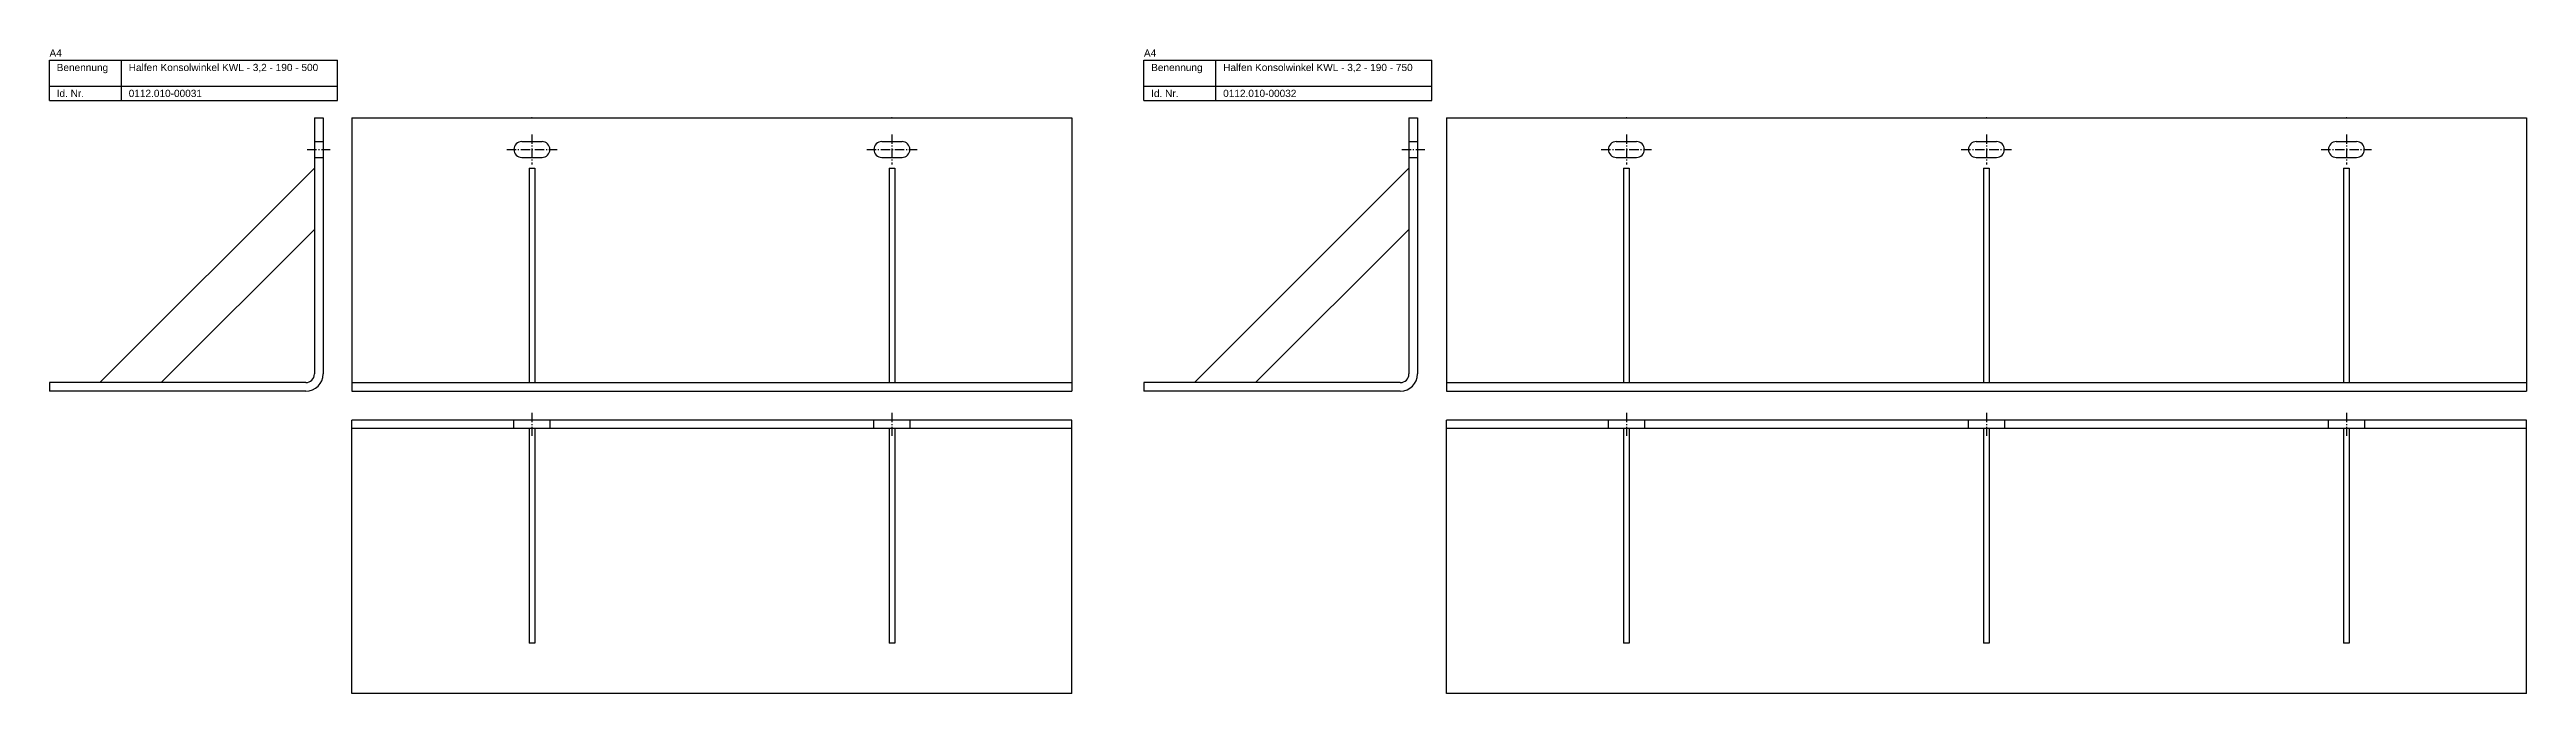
# Model space of a CAD drawing. Header units: millimetres. Extents: x 3683 to 6843, y -2519 to 868.
# Drawn here: x 3683 to 5403, y -809 to -362 of the extents above; entities that cross this region are included whole.
import ezdxf

# ---------------------------------------------------------------- set-up
doc = ezdxf.new("R2010")
doc.units = ezdxf.units.MM
doc.linetypes.add('MITTELLINIE', pattern=[0.977, 0.65, -0.13, 0.067, -0.13])
doc.linetypes.add('VERDECKT', pattern=[9.525, 6.35, -3.175])
doc.layers.add('HALFEN-KONSOLANKER', color=2, linetype='CONTINUOUS')
doc.styles.add('ARIAL50', font='ARIAL.TTF', dxfattribs={"height": 5})

msp = doc.modelspace()

# ---------------------------------------------------------------- texts
at = {"layer": 'HALFEN-KONSOLANKER', "style": 'ARIAL50'}
for s, p in [('A4', (3683.1, -366.7)), ('Benennung', (3688.1, -376.7)), ('Halfen Konsolwinkel KWL - 3,2 - 190 - 500', (3738.1, -376.7)), ('A4', (4443.1, -366.7)), ('Benennung', (4448.1, -376.7)), ('Halfen Konsolwinkel KWL - 3,2 - 190 - 750', (4498.1, -376.7)), ('Id. Nr.', (3688.1, -394.7)), ('0112.010-00031', (3738.1, -394.7)), ('Id. Nr.', (4448.1, -394.7)), ('0112.010-00032', (4498.1, -394.7))]:
    msp.add_text(s, height=5, dxfattribs=at).set_placement(p)

# ---------------------------------------------------------------- linework, layer by layer
at = {"layer": 'HALFEN-KONSOLANKER'}
for p, q in [((3683.1, -369.2), (3883.1, -369.2)), ((3683.1, -397.2), (3683.1, -369.2)), ((3733.1, -397.2), (3733.1, -369.2)), ((3883.1, -397.2), (3883.1, -369.2)), ((4443.1, -369.2), (4643.1, -369.2)), ((4443.1, -397.2), (4443.1, -369.2)), ((4493.1, -397.2), (4493.1, -369.2)), ((4643.1, -397.2), (4643.1, -369.2)), ((3683.1, -387.2), (3883.1, -387.2)), ((4443.1, -387.2), (4643.1, -387.2)), ((3683.1, -397.2), (3883.1, -397.2)), ((3867.1, -409.2), (3867.1, -587.2)), ((3867.1, -409.2), (3873.1, -409.2)), ((3873.1, -409.2), (3873.1, -587.2)), ((3893.1, -409.2), (4393.1, -409.2)), ((3893.1, -409.2), (3893.1, -599.2)), ((4393.1, -409.2), (4393.1, -599.2)), ((4443.1, -397.2), (4643.1, -397.2)), ((4627.1, -409.2), (4627.1, -587.2)), ((4627.1, -409.2), (4633.1, -409.2)), ((4633.1, -409.2), (4633.1, -587.2)), ((4653.1, -409.2), (5403.1, -409.2)), ((4653.1, -409.2), (4653.1, -599.2)), ((5403.1, -409.2), (5403.1, -599.2)), ((4011.1, -425.7), (4025.1, -425.7)), ((4261.1, -425.7), (4275.1, -425.7)), ((4771.1, -425.7), (4785.1, -425.7)), ((5021.1, -425.7), (5035.1, -425.7)), ((5271.1, -425.7), (5285.1, -425.7)), ((3867.1, -444.2), (3718.1, -593.2)), ((4011.1, -436.7), (4025.1, -436.7)), ((4016.1, -444.2), (4016.1, -593.2)), ((4016.1, -444.2), (4020.1, -444.2)), ((4020.1, -444.2), (4020.1, -593.2)), ((4261.1, -436.7), (4275.1, -436.7)), ((4266.1, -444.2), (4266.1, -593.2)), ((4266.1, -444.2), (4270.1, -444.2)), ((4270.1, -444.2), (4270.1, -593.2)), ((4627.1, -444.2), (4478.1, -593.2)), ((4771.1, -436.7), (4785.1, -436.7)), ((4776.1, -444.2), (4776.1, -593.2)), ((4776.1, -444.2), (4780.1, -444.2)), ((4780.1, -444.2), (4780.1, -593.2)), ((5021.1, -436.7), (5035.1, -436.7)), ((5026.1, -444.2), (5026.1, -593.2)), ((5026.1, -444.2), (5030.1, -444.2)), ((5030.1, -444.2), (5030.1, -593.2)), ((5271.1, -436.7), (5285.1, -436.7)), ((5276.1, -444.2), (5276.1, -593.2)), ((5276.1, -444.2), (5280.1, -444.2)), ((5280.1, -444.2), (5280.1, -593.2)), ((3867.1, -486.7), (3760.6, -593.2)), ((4627.1, -486.7), (4520.6, -593.2)), ((3861.1, -593.2), (3683.1, -593.2)), ((3683.1, -593.2), (3683.1, -599.2)), ((3861.1, -599.2), (3683.1, -599.2)), ((3893.1, -593.2), (4393.1, -593.2)), ((3893.1, -599.2), (4393.1, -599.2)), ((4621.1, -593.2), (4443.1, -593.2)), ((4443.1, -593.2), (4443.1, -599.2)), ((4621.1, -599.2), (4443.1, -599.2)), ((4653.1, -593.2), (5403.1, -593.2)), ((4653.1, -599.2), (5403.1, -599.2)), ((4393.1, -619.2), (3893.1, -619.2)), ((3893.1, -809.2), (3893.1, -619.2)), ((4393.1, -625.2), (3893.1, -625.2)), ((4016.1, -625.2), (4016.1, -774.2)), ((4020.1, -625.2), (4020.1, -774.2)), ((4266.1, -625.2), (4266.1, -774.2)), ((4270.1, -625.2), (4270.1, -774.2)), ((4393.1, -809.2), (4393.1, -619.2)), ((5403.1, -619.2), (4653.1, -619.2)), ((4653.1, -809.2), (4653.1, -619.2)), ((5403.1, -625.2), (4653.1, -625.2)), ((4776.1, -625.2), (4776.1, -774.2)), ((4780.1, -625.2), (4780.1, -774.2)), ((5026.1, -625.2), (5026.1, -774.2)), ((5030.1, -625.2), (5030.1, -774.2)), ((5276.1, -625.2), (5276.1, -774.2)), ((5280.1, -625.2), (5280.1, -774.2)), ((5403.1, -809.2), (5403.1, -619.2)), ((4020.1, -774.2), (4016.1, -774.2)), ((4270.1, -774.2), (4266.1, -774.2)), ((4780.1, -774.2), (4776.1, -774.2)), ((5030.1, -774.2), (5026.1, -774.2)), ((5280.1, -774.2), (5276.1, -774.2)), ((4393.1, -809.2), (3893.1, -809.2)), ((5403.1, -809.2), (4653.1, -809.2))]:
    msp.add_line(p, q, dxfattribs=at)
at = {"layer": 'HALFEN-KONSOLANKER', "color": 1, "linetype": 'VERDECKT'}
for p, q in [((3867.1, -425.7), (3873.1, -425.7)), ((4627.1, -425.7), (4633.1, -425.7)), ((3867.1, -436.7), (3873.1, -436.7)), ((4627.1, -436.7), (4633.1, -436.7)), ((4005.6, -625.2), (4005.6, -619.2)), ((4030.6, -619.2), (4030.6, -625.2)), ((4255.6, -625.2), (4255.6, -619.2)), ((4280.6, -619.2), (4280.6, -625.2)), ((4765.6, -625.2), (4765.6, -619.2)), ((4790.6, -619.2), (4790.6, -625.2)), ((5015.6, -625.2), (5015.6, -619.2)), ((5040.6, -619.2), (5040.6, -625.2)), ((5265.6, -625.2), (5265.6, -619.2)), ((5290.6, -619.2), (5290.6, -625.2))]:
    msp.add_line(p, q, dxfattribs=at)
at = {"layer": 'HALFEN-KONSOLANKER', "color": 1, "linetype": 'MITTELLINIE', "ltscale": 10}
for p, q in [((4018.1, -420.7), (4018.1, -441.7)), ((4268.1, -420.7), (4268.1, -441.7)), ((4778.1, -420.7), (4778.1, -441.7)), ((5028.1, -420.7), (5028.1, -441.7)), ((5278.1, -420.7), (5278.1, -441.7)), ((3862.1, -431.2), (3878.1, -431.2)), ((4000.6, -431.2), (4035.6, -431.2)), ((4250.6, -431.2), (4285.6, -431.2)), ((4622.1, -431.2), (4638.1, -431.2)), ((4760.6, -431.2), (4795.6, -431.2)), ((5010.6, -431.2), (5045.6, -431.2)), ((5260.6, -431.2), (5295.6, -431.2)), ((4018.1, -614.2), (4018.1, -630.2)), ((4268.1, -614.2), (4268.1, -630.2)), ((4778.1, -614.2), (4778.1, -630.2)), ((5028.1, -614.2), (5028.1, -630.2)), ((5278.1, -614.2), (5278.1, -630.2))]:
    msp.add_line(p, q, dxfattribs=at)
at = {"layer": 'HALFEN-KONSOLANKER'}
for centre, radius, start, end in [((4011.1, -431.2), 5.5, 90, 270), ((4025.1, -431.2), 5.5, 270, 90), ((4261.1, -431.2), 5.5, 90, 270), ((4275.1, -431.2), 5.5, 270, 90), ((4771.1, -431.2), 5.5, 90, 270), ((4785.1, -431.2), 5.5, 270, 90), ((5021.1, -431.2), 5.5, 90, 270), ((5035.1, -431.2), 5.5, 270, 90), ((5271.1, -431.2), 5.5, 90, 270), ((5285.1, -431.2), 5.5, 270, 90), ((3861.1, -587.2), 6, 270, 0), ((3861.1, -587.2), 12, 270, 0), ((4621.1, -587.2), 12, 270, 0), ((4621.1, -587.2), 6, 270, 0)]:
    msp.add_arc(centre, radius, start, end, dxfattribs=at)
for p in [(4018.1, -409.2), (4018.1, -409.2), (4268.1, -409.2), (4268.1, -409.2), (4778.1, -409.2), (4778.1, -409.2), (5028.1, -409.2), (5028.1, -409.2), (5278.1, -409.2), (5278.1, -409.2)]:
    msp.add_point(p, dxfattribs=at)

msp.set_redraw_order([(e.dxf.handle, doc.entitydb.next_handle()) for e in msp.query("TEXT MTEXT ATTDEF DIMENSION ARC_DIMENSION")])  # texts and dimensions are drawn at this point

doc.saveas('drawing.dxf')
